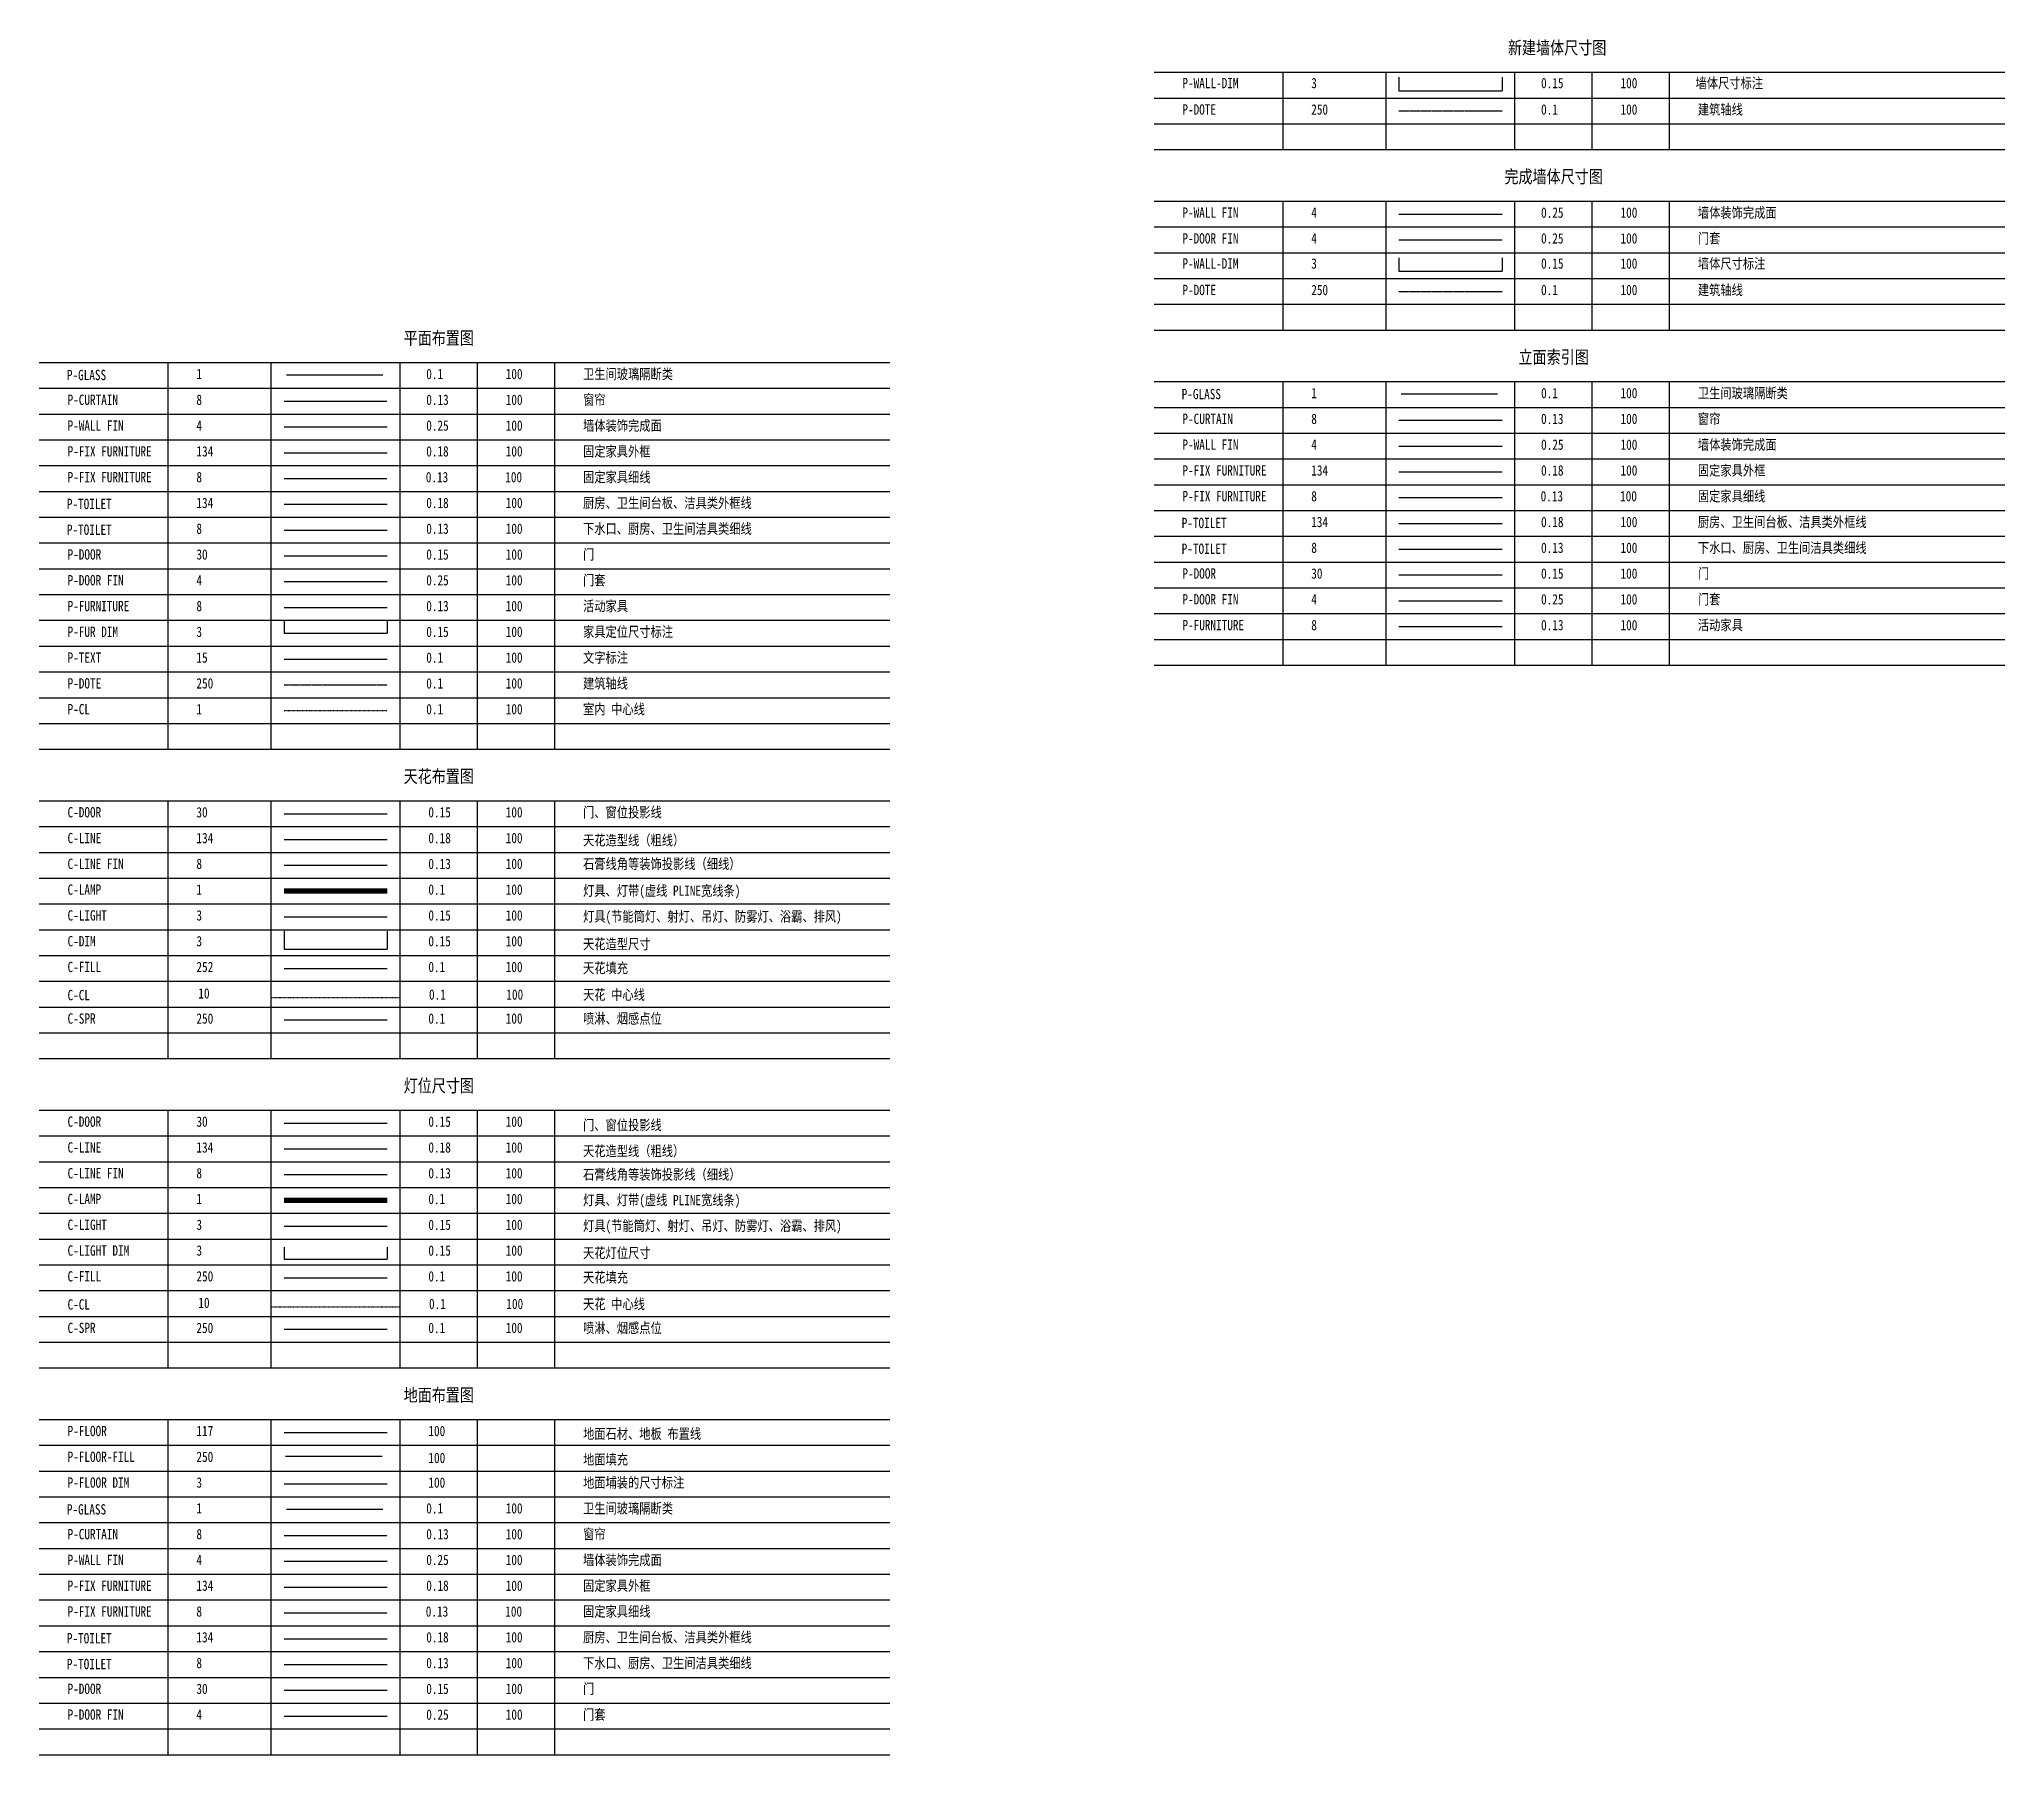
# Model space of a CAD drawing. Extents: x 3479 to 4537415, y 306 to 366510.
# Drawn here: x 4418633 to 4494886, y 299973 to 366510 of the extents above; entities that cross this region are included whole.
import ezdxf
from ezdxf.enums import TextEntityAlignment as Align

# ---------------------------------------------------------------- set-up
doc = ezdxf.new("R2010")
doc.units = 0
doc.header["$LTSCALE"] = 10
doc.header["$MEASUREMENT"] = 0
doc.header["$PDMODE"] = 35
for name, pattern in [('CENTERX2', [4, 2.5, -0.5, 0.5, -0.5]), ('DASH', [0.35, 0.25, -0.1]), ('DASHDOT2', [0.5, 0.25, -0.125, 0, -0.125])]:
    doc.linetypes.add(name, pattern=pattern)
doc.layers.get('Defpoints').update_dxf_attribs({"color": 49, "linetype": 'DASH'})
for name, color, linetype in [('C-CL', 10, 'DASHDOT2'), ('C-DIM', 3, 'Continuous'), ('C-DOOR', 30, 'Continuous'), ('C-FILL', 252, 'Continuous'), ('C-LAMP', 1, 'Continuous'), ('C-LIGHT', 3, 'Continuous'), ('C-LIGHT-DIM', 3, 'Continuous'), ('C-LINE', 134, 'Continuous'), ('C-LINE-FIN', 8, 'Continuous'), ('I-LINE FIN', 8, 'Continuous'), ('P-CL', 1, 'DASHDOT2'), ('P-CURTAIN', 8, 'DASH'), ('P-DOOR', 30, 'Continuous'), ('P-DOOR FIN', 4, 'Continuous'), ('P-DOTE', 250, 'DASHDOT2'), ('P-FIX FURNITURE', 134, 'Continuous'), ('P-FLOOR', 117, 'Continuous'), ('P-FLOOR DIM', 3, 'Continuous'), ('P-FLOOR-FILL', 250, 'Continuous'), ('P-FUR DIM', 3, 'Continuous'), ('P-FURNITURE', 8, 'Continuous'), ('P-GLASS', 1, 'Continuous'), ('P-TEXT', 15, 'Continuous'), ('P-TOILET', 134, 'Continuous'), ('P-WALL FIN', 4, 'Continuous'), ('P-WALL-DIM', 3, 'Continuous')]:
    doc.layers.add(name, color=color, linetype=linetype)
doc.layers.add('C-SPR', color=250, linetype='Continuous', plot=False)
doc.styles.add('-宋体', font='simkai.ttf', dxfattribs={"width": 0.8})
doc.dimstyles.new('DIM-001', dxfattribs={"dimtxt": 2.5, "dimasz": 0.8, "dimexe": 1.5, "dimexo": 2.5, "dimgap": 1, "dimtad": 1, "dimdec": 0, "dimzin": 12, "dimdsep": 46, "dimtxsty": '-宋体', "dimblk": 'ARCHTICK', "dimcen": 0, "dimdle": 1, "dimclrd": 256, "dimclre": 256, "dimclrt": 9, "dimadec": 0, "dimazin": 0, "dimtfac": 1, "dimtdec": 0, "dimtmove": 2, "dimatfit": 3, "dimldrblk": 'DOT', "dimfxl": 1, "dimtolj": 1, "dimtzin": 12, "dimarcsym": 0})

msp = doc.modelspace()

# ---------------------------------------------------------------- texts
at = {"layer": 'C-CL', "linetype": 'CENTERX2', "ltscale": 5, "style": '-宋体', "width": 0.8}
for s, p in [('10', (4424802.9, 329302.5)), ('0.1', (4433752.5, 329257.9)), ('100', (4436752.5, 329257.9)), ('10', (4424802.9, 317302.5)), ('0.1', (4433752.5, 317257.9)), ('100', (4436752.5, 317257.9))]:
    msp.add_text(s, height=400, dxfattribs=at).set_placement(p)
at = {"layer": 'C-DIM', "style": '-宋体', "width": 0.8}
for s, p in [('3', (4424728.2, 331328.4)), ('0.15', (4433728.2, 331328.4)), ('100', (4436728.2, 331328.4))]:
    msp.add_text(s, height=400, dxfattribs=at).set_placement(p)
at = {"layer": 'C-DOOR', "style": '-宋体', "width": 0.8}
for s, p in [('30', (4424728.2, 336328.4)), ('0.15', (4433728.2, 336328.4)), ('100', (4436728.2, 336328.4)), ('30', (4424728.2, 324328.4)), ('0.15', (4433728.2, 324328.4)), ('100', (4436728.2, 324328.4))]:
    msp.add_text(s, height=400, dxfattribs=at).set_placement(p)
at = {"layer": 'C-FILL', "ltscale": 2, "style": '-宋体', "width": 0.8}
for s, p in [('252', (4424728.2, 330328.4)), ('0.1', (4433728.2, 330328.4)), ('100', (4436728.2, 330328.4)), ('250', (4424728.2, 318328.4)), ('0.1', (4433728.2, 318328.4)), ('100', (4436728.2, 318328.4))]:
    msp.add_text(s, height=400, dxfattribs=at).set_placement(p)
at = {"layer": 'C-LAMP', "ltscale": 2, "style": '-宋体', "width": 0.8}
for s, p in [('1', (4424728.2, 333328.4)), ('0.1', (4433728.2, 333328.4)), ('100', (4436728.2, 333328.4)), ('1', (4424728.2, 321328.4)), ('0.1', (4433728.2, 321328.4)), ('100', (4436728.2, 321328.4))]:
    msp.add_text(s, height=400, dxfattribs=at).set_placement(p)
at = {"layer": 'C-LIGHT', "ltscale": 2, "style": '-宋体', "width": 0.8}
for s, p in [('3', (4424728.2, 332328.4)), ('0.15', (4433728.2, 332328.4)), ('100', (4436728.2, 332328.4)), ('3', (4424728.2, 320328.4)), ('0.15', (4433728.2, 320328.4)), ('100', (4436728.2, 320328.4))]:
    msp.add_text(s, height=400, dxfattribs=at).set_placement(p)
at = {"layer": 'C-LIGHT-DIM', "style": '-宋体', "width": 0.8}
for s, p in [('3', (4424728.2, 319328.4)), ('0.15', (4433728.2, 319328.4)), ('100', (4436728.2, 319328.4))]:
    msp.add_text(s, height=400, dxfattribs=at).set_placement(p)
at = {"layer": 'C-LINE', "style": '-宋体', "width": 0.8}
for s, p in [('134', (4424728.2, 335328.4)), ('0.18', (4433728.2, 335328.4)), ('100', (4436728.2, 335328.4)), ('134', (4424728.2, 323328.4)), ('0.18', (4433728.2, 323328.4)), ('100', (4436728.2, 323328.4))]:
    msp.add_text(s, height=400, dxfattribs=at).set_placement(p)
at = {"layer": 'C-SPR', "ltscale": 2, "style": '-宋体', "width": 0.8}
for s, p in [('250', (4424728.2, 328328.4)), ('0.1', (4433728.2, 328328.4)), ('100', (4436728.2, 328328.4)), ('250', (4424728.2, 316328.4)), ('0.1', (4433728.2, 316328.4)), ('100', (4436728.2, 316328.4))]:
    msp.add_text(s, height=400, dxfattribs=at).set_placement(p)
at = {"layer": 'I-LINE FIN', "style": '-宋体', "width": 0.8}
for s, p in [('8', (4424728.2, 334328.4)), ('0.13', (4433728.2, 334328.4)), ('100', (4436728.2, 334328.4)), ('8', (4424728.2, 322328.4)), ('0.13', (4433728.2, 322328.4)), ('100', (4436728.2, 322328.4))]:
    msp.add_text(s, height=400, dxfattribs=at).set_placement(p)
at = {"layer": 'P-CL', "style": '-宋体', "width": 0.8}
for s, p in [('1', (4424728.2, 340328.4)), ('0.1', (4433645, 340328.4)), ('100', (4436728.2, 340328.4))]:
    msp.add_text(s, height=400, dxfattribs=at).set_placement(p)
at = {"layer": 'P-CURTAIN', "style": '-宋体', "width": 0.8}
for s, p in [('8', (4424728.2, 352328.4)), ('0.13', (4433645, 352328.4)), ('100', (4436728.2, 352328.4)), ('8', (4467981.5, 351589)), ('0.13', (4476898.4, 351589)), ('100', (4479981.5, 351589)), ('8', (4424728.2, 308328.4)), ('0.13', (4433645, 308328.4)), ('100', (4436728.2, 308328.4))]:
    msp.add_text(s, height=400, dxfattribs=at).set_placement(p)
at = {"layer": 'P-DOOR', "style": '-宋体', "width": 0.8}
for s, p in [('30', (4424728.2, 346328.4)), ('0.15', (4433645, 346328.4)), ('100', (4436728.2, 346328.4)), ('30', (4467981.5, 345589)), ('0.15', (4476898.4, 345589)), ('100', (4479981.5, 345589)), ('30', (4424728.2, 302328.4)), ('0.15', (4433645, 302328.4)), ('100', (4436728.2, 302328.4))]:
    msp.add_text(s, height=400, dxfattribs=at).set_placement(p)
at = {"layer": 'P-DOOR FIN', "ltscale": 2, "style": '-宋体', "width": 0.8}
for s, p in [('4', (4467981.5, 358589)), ('0.25', (4476898.4, 358589)), ('100', (4479981.5, 358589)), ('4', (4424728.2, 345328.4)), ('0.25', (4433645, 345328.4)), ('100', (4436728.2, 345328.4)), ('4', (4467981.5, 344589)), ('0.25', (4476898.4, 344589)), ('100', (4479981.5, 344589)), ('4', (4424728.2, 301328.4)), ('0.25', (4433645, 301328.4)), ('100', (4436728.2, 301328.4))]:
    msp.add_text(s, height=400, dxfattribs=at).set_placement(p)
at = {"layer": 'P-DOTE', "ltscale": 2, "style": '-宋体', "width": 0.8}
for s, p in [('250', (4467981.5, 363589)), ('0.1', (4476898.4, 363589)), ('100', (4479981.5, 363589)), ('250', (4467981.5, 356589)), ('0.1', (4476898.4, 356589)), ('100', (4479981.5, 356589)), ('250', (4424728.2, 341328.4)), ('0.1', (4433645, 341328.4)), ('100', (4436728.2, 341328.4))]:
    msp.add_text(s, height=400, dxfattribs=at).set_placement(p)
at = {"layer": 'P-FIX FURNITURE', "style": '-宋体', "width": 0.8}
for s, p in [('134', (4424728.2, 350328.4)), ('0.18', (4433645, 350328.4)), ('100', (4436728.2, 350328.4)), ('134', (4467981.5, 349589)), ('0.18', (4476898.4, 349589)), ('100', (4479981.5, 349589)), ('134', (4424728.2, 306328.4)), ('0.18', (4433645, 306328.4)), ('100', (4436728.2, 306328.4))]:
    msp.add_text(s, height=400, dxfattribs=at).set_placement(p)
at = {"layer": 'P-FIX FURNITURE', "color": 8, "style": '-宋体', "width": 0.8}
for s, p in [('8', (4424728.2, 349328.4)), ('0.13', (4433627.5, 349328.4)), ('100', (4436710.7, 349328.4)), ('8', (4467981.5, 348589)), ('0.13', (4476880.8, 348589)), ('100', (4479964, 348589)), ('8', (4424728.2, 305328.4)), ('0.13', (4433627.5, 305328.4)), ('100', (4436710.7, 305328.4))]:
    msp.add_text(s, height=400, dxfattribs=at).set_placement(p)
at = {"layer": 'P-FLOOR', "ltscale": 2, "style": '-宋体', "width": 0.8}
for s, p in [('117', (4424728.2, 312328.4)), ('100', (4433728.2, 312328.4))]:
    msp.add_text(s, height=400, dxfattribs=at).set_placement(p)
at = {"layer": 'P-FLOOR DIM', "style": '-宋体', "width": 0.8}
for s, p in [('3', (4424728.2, 310328.4)), ('100', (4433728.2, 310328.4))]:
    msp.add_text(s, height=400, dxfattribs=at).set_placement(p)
at = {"layer": 'P-FLOOR-FILL', "ltscale": 2, "style": '-宋体', "width": 0.8}
for s, p in [('250', (4424728.2, 311328.4)), ('100', (4433728.2, 311283.8))]:
    msp.add_text(s, height=400, dxfattribs=at).set_placement(p)
at = {"layer": 'P-FUR DIM', "style": '-宋体', "width": 0.8}
for s, p in [('3', (4424728.2, 343328.4)), ('0.15', (4433645, 343328.4)), ('100', (4436728.2, 343328.4))]:
    msp.add_text(s, height=400, dxfattribs=at).set_placement(p)
at = {"layer": 'P-FURNITURE', "style": '-宋体', "width": 0.8}
for s, p in [('8', (4424728.2, 344328.4)), ('0.13', (4433645, 344328.4)), ('100', (4436728.2, 344328.4)), ('8', (4467981.5, 343589)), ('0.13', (4476898.4, 343589)), ('100', (4479981.5, 343589))]:
    msp.add_text(s, height=400, dxfattribs=at).set_placement(p)
at = {"layer": 'P-GLASS', "style": '-宋体', "width": 0.8}
for s, p in [('1', (4424728.2, 353328.4)), ('0.1', (4433645, 353328.4)), ('100', (4436728.2, 353328.4)), ('1', (4467981.5, 352589)), ('0.1', (4476898.4, 352589)), ('100', (4479981.5, 352589)), ('1', (4424728.2, 309328.4)), ('0.1', (4433645, 309328.4)), ('100', (4436728.2, 309328.4))]:
    msp.add_text(s, height=400, dxfattribs=at).set_placement(p)
at = {"layer": 'P-TEXT', "style": '-宋体', "width": 0.8}
for s, p in [(' 新建墙体尺寸图', (4477385.9, 365934.2)), ('完成墙体尺寸图', (4477385.9, 360934.2)), ('平面布置图', (4434132.6, 354673.6)), ('立面索引图', (4477385.9, 353934.2)), ('天花布置图', (4434132.6, 337673.6)), ('灯位尺寸图', (4434132.6, 325673.6)), ('地面布置图', (4434132.6, 313673.6))]:
    msp.add_text(s, height=500, dxfattribs=at).set_placement(p, align=Align.CENTER)
for s, p in [('P-WALL-DIM', (4462981.5, 364613.7)), ('墙体尺寸标注', (4482892.2, 364613.7)), ('P-DOTE', (4462981.5, 363589)), ('建筑轴线', (4482981.5, 363589)), ('P-WALL FIN', (4462981.5, 359589)), ('墙体装饰完成面', (4482981.5, 359589)), ('P-DOOR FIN', (4462981.5, 358589)), ('门套', (4482981.5, 358589)), ('P-WALL-DIM', (4462981.5, 357613.7)), ('墙体尺寸标注', (4482981.5, 357613.7)), ('P-DOTE', (4462981.5, 356589)), ('建筑轴线', (4482981.5, 356589)), ('P-GLASS', (4419701.2, 353288.9)), ('卫生间玻璃隔断类', (4439728.2, 353328.4)), ('P-CURTAIN', (4419728.2, 352328.4)), ('窗帘', (4439728.2, 352328.4)), ('P-GLASS', (4462954.5, 352549.5)), ('卫生间玻璃隔断类', (4482981.5, 352589)), ('P-WALL FIN', (4419728.2, 351328.4)), ('墙体装饰完成面', (4439728.2, 351328.4)), ('P-CURTAIN', (4462981.5, 351589)), ('窗帘', (4482981.5, 351589)), ('固定家具外框', (4439728.2, 350328.4)), ('P-WALL FIN', (4462981.5, 350589)), ('墙体装饰完成面', (4482981.5, 350589)), ('P-FIX FURNITURE', (4419728.2, 350328.4)), ('固定家具外框', (4482981.5, 349589)), ('P-FIX FURNITURE', (4419728.2, 349328.4)), ('固定家具细线', (4439728.2, 349328.4)), ('P-FIX FURNITURE', (4462981.5, 349589)), ('P-TOILET', (4419701.2, 348288.9)), ('厨房、卫生间台板、洁具类外框线', (4439728.2, 348328.4)), ('P-FIX FURNITURE', (4462981.5, 348589)), ('固定家具细线', (4482981.5, 348589)), ('下水口、厨房、卫生间洁具类细线', (4439728.2, 347328.4)), ('P-TOILET', (4462954.5, 347549.5)), ('厨房、卫生间台板、洁具类外框线', (4482981.5, 347589)), ('P-TOILET', (4419701.2, 347288.9)), ('P-TOILET', (4462954.5, 346549.5)), ('下水口、厨房、卫生间洁具类细线', (4482981.5, 346589)), ('P-DOOR', (4419728.2, 346328.4)), ('门', (4439728.2, 346328.4)), ('P-DOOR FIN', (4419728.2, 345328.4)), ('门套', (4439728.2, 345328.4)), ('P-DOOR', (4462981.5, 345589)), ('门', (4482981.5, 345589)), ('P-FURNITURE', (4419728.2, 344328.4)), ('活动家具', (4439728.2, 344328.4)), ('P-DOOR FIN', (4462981.5, 344589)), ('门套', (4482981.5, 344589)), ('P-FURNITURE', (4462981.5, 343589)), ('活动家具', (4482981.5, 343589)), ('P-FUR DIM', (4419728.2, 343328.4)), ('家具定位尺寸标注', (4439728.2, 343328.4)), ('P-TEXT', (4419728.2, 342328.4)), ('15', (4424728.2, 342328.4)), ('0.1', (4433645, 342328.4)), ('100', (4436728.2, 342328.4)), ('文字标注', (4439728.2, 342328.4)), ('P-DOTE', (4419728.2, 341328.4)), ('建筑轴线', (4439728.2, 341328.4)), ('P-CL', (4419728.2, 340328.4)), ('室内 中心线', (4439728.2, 340328.4)), ('C-DOOR', (4419728.2, 336328.4)), ('门、窗位投影线', (4439728.2, 336328.4)), ('C-LINE', (4419728.2, 335328.4)), ('天花造型线（粗线）', (4439728.2, 335244.5)), ('石膏线角等装饰投影线（细线）', (4439728.2, 334328.4)), ('C-LINE FIN', (4419728.2, 334328.4)), ('C-LAMP', (4419728.2, 333328.4)), ('灯具、灯带(虚线 PLINE宽线条)', (4439728.2, 333287.2)), ('C-LIGHT', (4419728.2, 332328.4)), ('灯具(节能筒灯、射灯、吊灯、防雾灯、浴霸、排风)', (4439728.2, 332287.2)), ('C-DIM', (4419728.2, 331328.4)), ('天花造型尺寸', (4439728.2, 331217.1)), ('C-FILL', (4419728.2, 330328.4)), ('天花填充', (4439728.2, 330287.2)), ('C-CL', (4419728.2, 329237.2)), ('天花 中心线', (4439728.2, 329253.9)), ('C-SPR', (4419728.2, 328328.4)), ('喷淋、烟感点位', (4439728.2, 328328.4)), ('C-DOOR', (4419728.2, 324328.4)), ('门、窗位投影线', (4439728.2, 324197.4)), ('C-LINE', (4419728.2, 323328.4)), ('天花造型线（粗线）', (4439728.2, 323192)), ('C-LINE FIN', (4419728.2, 322328.4)), ('石膏线角等装饰投影线（细线）', (4439728.2, 322279.1)), ('C-LAMP', (4419728.2, 321328.4)), ('灯具、灯带(虚线 PLINE宽线条)', (4439728.2, 321287.2)), ('C-LIGHT', (4419728.2, 320328.4)), ('灯具(节能筒灯、射灯、吊灯、防雾灯、浴霸、排风)', (4439728.2, 320287.2)), ('C-LIGHT DIM', (4419728.2, 319328.4)), ('天花灯位尺寸', (4439728.2, 319237.5)), ('天花填充', (4439728.2, 318287.2)), ('C-FILL', (4419728.2, 318328.4)), ('C-CL', (4419728.2, 317237.2)), ('天花 中心线', (4439728.2, 317253.9)), ('C-SPR', (4419728.2, 316328.4)), ('喷淋、烟感点位', (4439728.2, 316328.4)), ('P-FLOOR', (4419728.2, 312328.4)), ('地面石材、地板 布置线', (4439728.2, 312222.7)), ('P-FLOOR-FILL', (4419728.2, 311328.4)), ('地面填充', (4439728.2, 311224.9)), ('P-FLOOR DIM', (4419728.2, 310328.4)), ('地面埔装的尺寸标注', (4439728.2, 310328.4)), ('P-GLASS', (4419701.2, 309288.9)), ('卫生间玻璃隔断类', (4439728.2, 309328.4)), ('P-CURTAIN', (4419728.2, 308328.4)), ('窗帘', (4439728.2, 308328.4)), ('P-WALL FIN', (4419728.2, 307328.4)), ('墙体装饰完成面', (4439728.2, 307328.4)), ('P-FIX FURNITURE', (4419728.2, 306328.4)), ('固定家具外框', (4439728.2, 306328.4)), ('固定家具细线', (4439728.2, 305328.4)), ('P-FIX FURNITURE', (4419728.2, 305328.4)), ('P-TOILET', (4419701.2, 304288.9)), ('厨房、卫生间台板、洁具类外框线', (4439728.2, 304328.4)), ('P-TOILET', (4419701.2, 303288.9)), ('下水口、厨房、卫生间洁具类细线', (4439728.2, 303328.4)), ('P-DOOR', (4419728.2, 302328.4)), ('门', (4439728.2, 302328.4)), ('P-DOOR FIN', (4419728.2, 301328.4)), ('门套', (4439728.2, 301328.4))]:
    msp.add_text(s, height=400, dxfattribs=at).set_placement(p)
at = {"layer": 'P-TOILET', "ltscale": 2, "style": '-宋体', "width": 0.8}
for s, p in [('134', (4424728.2, 348328.4)), ('0.18', (4433645, 348328.4)), ('100', (4436728.2, 348328.4)), ('134', (4467981.5, 347589)), ('0.18', (4476898.4, 347589)), ('100', (4479981.5, 347589)), ('134', (4424728.2, 304328.4)), ('0.18', (4433645, 304328.4)), ('100', (4436728.2, 304328.4))]:
    msp.add_text(s, height=400, dxfattribs=at).set_placement(p)
at = {"layer": 'P-TOILET', "color": 8, "ltscale": 80, "style": '-宋体', "width": 0.8}
for s, p in [('8', (4424728.2, 347328.4)), ('0.13', (4433645, 347328.4)), ('100', (4436728.2, 347328.4)), ('8', (4467981.5, 346589)), ('0.13', (4476898.4, 346589)), ('100', (4479981.5, 346589)), ('8', (4424728.2, 303328.4)), ('0.13', (4433645, 303328.4)), ('100', (4436728.2, 303328.4))]:
    msp.add_text(s, height=400, dxfattribs=at).set_placement(p)
at = {"layer": 'P-WALL FIN', "ltscale": 2, "style": '-宋体', "width": 0.8}
for s, p in [('4', (4467981.5, 359589)), ('0.25', (4476898.4, 359589)), ('100', (4479981.5, 359589)), ('4', (4424728.2, 351328.4)), ('0.25', (4433645, 351328.4)), ('100', (4436728.2, 351328.4)), ('4', (4467981.5, 350589)), ('0.25', (4476898.4, 350589)), ('100', (4479981.5, 350589)), ('4', (4424728.2, 307328.4)), ('0.25', (4433645, 307328.4)), ('100', (4436728.2, 307328.4))]:
    msp.add_text(s, height=400, dxfattribs=at).set_placement(p)
at = {"layer": 'P-WALL-DIM', "style": '-宋体', "width": 0.8}
for s, p in [('3', (4467981.5, 364613.7)), ('0.15', (4476898.4, 364613.7)), ('100', (4479981.5, 364613.7)), ('3', (4467981.5, 357613.7)), ('0.15', (4476898.4, 357613.7)), ('100', (4479981.5, 357613.7))]:
    msp.add_text(s, height=400, dxfattribs=at).set_placement(p)

# ---------------------------------------------------------------- blocks, each defined once
blk = doc.blocks.new('_ArchTick')
at = {"color": 0, "linetype": 'ByBlock', "const_width": 0.4}
blk.add_lwpolyline([(-0.5, -0.5), (0.5, 0.5)], dxfattribs=at)
blk = doc.blocks.new('*D301')
at = {"layer": 'Defpoints', "color": 0, "transparency": 16777216}
for p in [(4428133, 343998), (4432133, 343998), (4432133, 343473)]:
    blk.add_point(p, dxfattribs=at)
at = {"layer": 'P-FUR DIM', "lineweight": -2, "transparency": 16777216}
for p, q in [((4428133, 343995), (4428133, 343471)), ((4432133, 343995), (4432133, 343471)), ((4428132, 343473), (4432134, 343473))]:
    blk.add_line(p, q, dxfattribs=at)
at = {"layer": 'P-FUR DIM', "lineweight": -2, "transparency": 16777216, "xscale": 0.8, "yscale": 0.8, "zscale": 0.8, "rotation": 180}
blk.add_blockref('_ArchTick', (4428133, 343473), dxfattribs=at)
at = {"layer": 'P-FUR DIM', "lineweight": -2, "transparency": 16777216, "xscale": 0.8, "yscale": 0.8, "zscale": 0.8}
blk.add_blockref('_ArchTick', (4432133, 343473), dxfattribs=at)
at = {"layer": 'P-FUR DIM', "color": 9, "transparency": 16777216, "insert": (4430133, 343475), "char_height": 2.5, "attachment_point": 5, "style": '-宋体'}
blk.add_mtext('\\A1;4000', dxfattribs=at)
blk = doc.blocks.new('_Dot')
at = {"color": 0, "linetype": 'ByBlock', "lineweight": -2}
blk.add_line((-0.5, 0), (-1, 0), dxfattribs=at)
at = {"color": 0, "linetype": 'ByBlock', "const_width": 0.5}
blk.add_lwpolyline([(-0.25, 0, 1), (0.25, 0, 1)], format="xyb", close=True, dxfattribs=at)
blk = doc.blocks.new('*D302')
at = {"layer": 'C-DIM', "lineweight": -2, "transparency": 16777216}
for p, q in [((4428133, 331914), (4428133, 331215)), ((4432133, 331914), (4432133, 331215)), ((4428132, 331217), (4432134, 331217))]:
    blk.add_line(p, q, dxfattribs=at)
at = {"layer": 'Defpoints', "color": 0, "transparency": 16777216}
for p in [(4428133, 331917), (4432133, 331917), (4432133, 331217)]:
    blk.add_point(p, dxfattribs=at)
at = {"layer": 'C-DIM', "lineweight": -2, "transparency": 16777216, "xscale": 0.8, "yscale": 0.8, "zscale": 0.8, "rotation": 180}
blk.add_blockref('_ArchTick', (4428133, 331217), dxfattribs=at)
at = {"layer": 'C-DIM', "lineweight": -2, "transparency": 16777216, "xscale": 0.8, "yscale": 0.8, "zscale": 0.8}
blk.add_blockref('_ArchTick', (4432133, 331217), dxfattribs=at)
at = {"layer": 'C-DIM', "color": 9, "transparency": 16777216, "insert": (4430133, 331219), "char_height": 2.5, "attachment_point": 5, "style": '-宋体'}
blk.add_mtext('\\A1;4000', dxfattribs=at)
blk = doc.blocks.new('*D303')
at = {"layer": 'C-LIGHT-DIM', "lineweight": -2, "transparency": 16777216}
for p, q in [((4428133, 319661), (4428133, 319196)), ((4432133, 319661), (4432133, 319196)), ((4428132, 319198), (4432134, 319198))]:
    blk.add_line(p, q, dxfattribs=at)
at = {"layer": 'Defpoints', "color": 0, "transparency": 16777216}
for p in [(4428133, 319663), (4432133, 319663), (4432133, 319198)]:
    blk.add_point(p, dxfattribs=at)
at = {"layer": 'C-LIGHT-DIM', "lineweight": -2, "transparency": 16777216, "xscale": 0.8, "yscale": 0.8, "zscale": 0.8, "rotation": 180}
blk.add_blockref('_ArchTick', (4428133, 319198), dxfattribs=at)
at = {"layer": 'C-LIGHT-DIM', "lineweight": -2, "transparency": 16777216, "xscale": 0.8, "yscale": 0.8, "zscale": 0.8}
blk.add_blockref('_ArchTick', (4432133, 319198), dxfattribs=at)
at = {"layer": 'C-LIGHT-DIM', "color": 9, "transparency": 16777216, "insert": (4430133, 319200), "char_height": 2.5, "attachment_point": 5, "style": '-宋体'}
blk.add_mtext('\\A1;4000', dxfattribs=at)
blk = doc.blocks.new('*D304')
at = {"layer": 'Defpoints', "color": 0, "ltscale": 2, "transparency": 16777216}
for p in [(4471386, 365042), (4475386, 365042), (4475386, 364518)]:
    blk.add_point(p, dxfattribs=at)
at = {"layer": 'P-WALL-DIM', "lineweight": -2, "ltscale": 2, "transparency": 16777216}
for p, q in [((4471385, 364518), (4475387, 364518)), ((4471386, 365040), (4471386, 364516)), ((4475386, 365040), (4475386, 364516))]:
    blk.add_line(p, q, dxfattribs=at)
at = {"layer": 'P-WALL-DIM', "lineweight": -2, "ltscale": 2, "transparency": 16777216, "xscale": 0.8, "yscale": 0.8, "zscale": 0.8, "rotation": 180}
blk.add_blockref('_ArchTick', (4471386, 364518), dxfattribs=at)
at = {"layer": 'P-WALL-DIM', "lineweight": -2, "ltscale": 2, "transparency": 16777216, "xscale": 0.8, "yscale": 0.8, "zscale": 0.8}
blk.add_blockref('_ArchTick', (4475386, 364518), dxfattribs=at)
at = {"layer": 'P-WALL-DIM', "color": 9, "ltscale": 2, "transparency": 16777216, "insert": (4473386, 364520), "char_height": 2.5, "attachment_point": 5, "style": '-宋体'}
blk.add_mtext('\\A1;4000', dxfattribs=at)
blk = doc.blocks.new('*D305')
at = {"layer": 'Defpoints', "color": 0, "ltscale": 2, "transparency": 16777216}
for p in [(4471386, 358042), (4475386, 358042), (4475386, 357518)]:
    blk.add_point(p, dxfattribs=at)
at = {"layer": 'P-WALL-DIM', "lineweight": -2, "ltscale": 2, "transparency": 16777216}
for p, q in [((4471386, 358040), (4471386, 357516)), ((4475386, 358040), (4475386, 357516)), ((4471385, 357518), (4475387, 357518))]:
    blk.add_line(p, q, dxfattribs=at)
at = {"layer": 'P-WALL-DIM', "lineweight": -2, "ltscale": 2, "transparency": 16777216, "xscale": 0.8, "yscale": 0.8, "zscale": 0.8, "rotation": 180}
blk.add_blockref('_ArchTick', (4471386, 357518), dxfattribs=at)
at = {"layer": 'P-WALL-DIM', "lineweight": -2, "ltscale": 2, "transparency": 16777216, "xscale": 0.8, "yscale": 0.8, "zscale": 0.8}
blk.add_blockref('_ArchTick', (4475386, 357518), dxfattribs=at)
at = {"layer": 'P-WALL-DIM', "color": 9, "ltscale": 2, "transparency": 16777216, "insert": (4473386, 357520), "char_height": 2.5, "attachment_point": 5, "style": '-宋体'}
blk.add_mtext('\\A1;4000', dxfattribs=at)

# ---------------------------------------------------------------- dimensions: what is measured, and where the dimension line sits
at = {"layer": 'C-DIM'}
dim = msp.add_linear_dim(base=(4432132.6, 331216.6), p1=(4428132.6, 331916.6), p2=(4432132.6, 331916.6), dimstyle='DIM-001', dxfattribs=at)
dim.commit()
dim.dimension.update_dxf_attribs({"geometry": '*D302', "text_midpoint": (4430132.6, 331218.9)})
at = {"layer": 'C-LIGHT-DIM', "color": 3}
dim = msp.add_aligned_dim(p1=(4428132.6, 319663.3), p2=(4432132.6, 319663.3), distance=-465.4, dimstyle='DIM-001', override={"dimfxl": 1.5}, dxfattribs=at)
dim.commit()
dim.dimension.update_dxf_attribs({"geometry": '*D303', "text_midpoint": (4430132.6, 319200.2)})
at = {"layer": 'P-FUR DIM'}
dim = msp.add_linear_dim(base=(4432132.6, 343473), p1=(4428132.6, 343997.7), p2=(4432132.6, 343997.7), dimstyle='DIM-001', dxfattribs=at)
dim.commit()
dim.dimension.update_dxf_attribs({"geometry": '*D301', "text_midpoint": (4430132.6, 343475.2)})
at = {"layer": 'P-WALL-DIM', "ltscale": 2}
for base, p1, p2, picture, middle in [((4475385.9, 364517.7), (4471385.9, 365042.4), (4475385.9, 365042.4), '*D304', (4473385.9, 364520)), ((4475385.9, 357517.7), (4471385.9, 358042.4), (4475385.9, 358042.4), '*D305', (4473385.9, 357520))]:
    dim = msp.add_linear_dim(base=base, p1=p1, p2=p2, dimstyle='DIM-001', dxfattribs=at)
    dim.commit()
    dim.dimension.update_dxf_attribs({"geometry": picture, "text_midpoint": middle})

# ---------------------------------------------------------------- linework, layer by layer
at = {"color": 8, "ltscale": 2}
for p, q in [((4461885.9, 365233.6), (4494885.9, 365233.6)), ((4466885.9, 362233.6), (4466885.9, 365233.6)), ((4470885.9, 362233.6), (4470885.9, 365233.6)), ((4475885.9, 362233.6), (4475885.9, 365233.6)), ((4478885.9, 362233.6), (4478885.9, 365233.6)), ((4481885.9, 362233.6), (4481885.9, 365233.6)), ((4461885.9, 364233.6), (4494885.9, 364233.6)), ((4461885.9, 363233.6), (4494885.9, 363233.6)), ((4461885.9, 362233.6), (4494885.9, 362233.6)), ((4461885.9, 360233.6), (4494885.9, 360233.6)), ((4466885.9, 355233.6), (4466885.9, 360233.6)), ((4470885.9, 355233.6), (4470885.9, 360233.6)), ((4475885.9, 355233.6), (4475885.9, 360233.6)), ((4478885.9, 355233.6), (4478885.9, 360233.6)), ((4481885.9, 355233.6), (4481885.9, 360233.6)), ((4461885.9, 359233.6), (4494885.9, 359233.6)), ((4461885.9, 358233.6), (4494885.9, 358233.6)), ((4461885.9, 357233.6), (4494885.9, 357233.6)), ((4461885.9, 356233.6), (4494885.9, 356233.6)), ((4461885.9, 355233.6), (4494885.9, 355233.6)), ((4418632.6, 353973), (4451632.6, 353973)), ((4423632.6, 338973), (4423632.6, 353973)), ((4427632.6, 338973), (4427632.6, 353973)), ((4432632.6, 338973), (4432632.6, 353973)), ((4435632.6, 338973), (4435632.6, 353973)), ((4438632.6, 338973), (4438632.6, 353973)), ((4461885.9, 353233.6), (4494885.9, 353233.6)), ((4466885.9, 342233.6), (4466885.9, 353233.6)), ((4470885.9, 342233.6), (4470885.9, 353233.6)), ((4475885.9, 342233.6), (4475885.9, 353233.6)), ((4478885.9, 342233.6), (4478885.9, 353233.6)), ((4481885.9, 342233.6), (4481885.9, 353233.6)), ((4418632.6, 352973), (4451632.6, 352973)), ((4418632.6, 351973), (4451632.6, 351973)), ((4418632.6, 351973), (4451632.6, 351973)), ((4461885.9, 352233.6), (4494885.9, 352233.6)), ((4418632.6, 350973), (4451632.6, 350973)), ((4461885.9, 351233.6), (4494885.9, 351233.6)), ((4461885.9, 350233.6), (4494885.9, 350233.6)), ((4418632.6, 349973), (4451632.6, 349973)), ((4418632.6, 348973), (4451632.6, 348973)), ((4461885.9, 349233.6), (4494885.9, 349233.6)), ((4418632.6, 347973), (4451632.6, 347973)), ((4461885.9, 348233.6), (4494885.9, 348233.6)), ((4418632.6, 346973), (4451632.6, 346973)), ((4461885.9, 347233.6), (4494885.9, 347233.6)), ((4461885.9, 346233.6), (4494885.9, 346233.6)), ((4418632.6, 345973), (4451632.6, 345973)), ((4418632.6, 344973), (4451632.6, 344973)), ((4418632.6, 344973), (4451632.6, 344973)), ((4418632.6, 344973), (4451632.6, 344973)), ((4461885.9, 345233.6), (4494885.9, 345233.6)), ((4418632.6, 343973), (4451632.6, 343973)), ((4461885.9, 344233.6), (4494885.9, 344233.6)), ((4461885.9, 343233.6), (4494885.9, 343233.6)), ((4418632.6, 342973), (4451632.6, 342973)), ((4418632.6, 341973), (4451632.6, 341973)), ((4461885.9, 342233.6), (4494885.9, 342233.6)), ((4418632.6, 340973), (4451632.6, 340973)), ((4418632.6, 340973), (4451632.6, 340973)), ((4418632.6, 340973), (4451632.6, 340973)), ((4418632.6, 339973), (4451632.6, 339973)), ((4418632.6, 338973), (4451632.6, 338973)), ((4418632.6, 336973), (4451632.6, 336973)), ((4423632.6, 326973), (4423632.6, 336973)), ((4427632.6, 326973), (4427632.6, 336973)), ((4432632.6, 326973), (4432632.6, 336973)), ((4435632.6, 326973), (4435632.6, 336973)), ((4438632.6, 326973), (4438632.6, 336973)), ((4418632.6, 335973), (4451632.6, 335973)), ((4418632.6, 334973), (4451632.6, 334973)), ((4418632.6, 333973), (4451632.6, 333973)), ((4418632.6, 333973), (4451632.6, 333973)), ((4418632.6, 332973), (4451632.6, 332973)), ((4418632.6, 331973), (4451632.6, 331973)), ((4418632.6, 330973), (4451632.6, 330973)), ((4418632.6, 329973), (4451632.6, 329973)), ((4418632.6, 328973), (4451632.6, 328973)), ((4418632.6, 327973), (4451632.6, 327973)), ((4418632.6, 326973), (4451632.6, 326973)), ((4418632.6, 324973), (4451632.6, 324973)), ((4423632.6, 314973), (4423632.6, 324973)), ((4427632.6, 314973), (4427632.6, 324973)), ((4432632.6, 314973), (4432632.6, 324973)), ((4435632.6, 314973), (4435632.6, 324973)), ((4438632.6, 314973), (4438632.6, 324973)), ((4418632.6, 323973), (4451632.6, 323973)), ((4418632.6, 322973), (4451632.6, 322973)), ((4418632.6, 321973), (4451632.6, 321973)), ((4418632.6, 320973), (4451632.6, 320973)), ((4418632.6, 319973), (4451632.6, 319973)), ((4418632.6, 318973), (4451632.6, 318973)), ((4418632.6, 317973), (4451632.6, 317973)), ((4418632.6, 316973), (4451632.6, 316973)), ((4418632.6, 315973), (4451632.6, 315973)), ((4418632.6, 314973), (4451632.6, 314973)), ((4418632.6, 312973), (4451632.6, 312973)), ((4423632.6, 299973), (4423632.6, 312973)), ((4427632.6, 299973), (4427632.6, 312973)), ((4432632.6, 299973), (4432632.6, 312973)), ((4435632.6, 299973), (4435632.6, 312973)), ((4438632.6, 299973), (4438632.6, 312973)), ((4418632.6, 311973), (4451632.6, 311973)), ((4418632.6, 311973), (4451632.6, 311973)), ((4418632.6, 310973), (4451632.6, 310973)), ((4418632.6, 309973), (4451632.6, 309973)), ((4418632.6, 308973), (4451632.6, 308973)), ((4418632.6, 307973), (4451632.6, 307973)), ((4418632.6, 306973), (4451632.6, 306973)), ((4418632.6, 305973), (4451632.6, 305973)), ((4418632.6, 304973), (4451632.6, 304973)), ((4418632.6, 304973), (4451632.6, 304973)), ((4418632.6, 304973), (4451632.6, 304973)), ((4418632.6, 303973), (4451632.6, 303973)), ((4418632.6, 302973), (4451632.6, 302973)), ((4418632.6, 301973), (4451632.6, 301973)), ((4418632.6, 300973), (4451632.6, 300973)), ((4418632.6, 300973), (4451632.6, 300973)), ((4418632.6, 300973), (4451632.6, 300973)), ((4418632.6, 299973), (4451632.6, 299973))]:
    msp.add_line(p, q, dxfattribs=at)
at = {"layer": 'C-CL', "linetype": 'DASHDOT2', "ltscale": 10}
for p, q in [((4427632.6, 329346.1), (4432632.6, 329346.1)), ((4427632.6, 317346.1), (4432632.6, 317346.1))]:
    msp.add_line(p, q, dxfattribs=at)
at = {"layer": 'C-DOOR'}
for p, q in [((4428132.6, 336473), (4432132.6, 336473)), ((4428132.6, 324473), (4432132.6, 324473))]:
    msp.add_line(p, q, dxfattribs=at)
at = {"layer": 'C-FILL', "ltscale": 2}
for p, q in [((4428132.6, 330473), (4432132.6, 330473)), ((4428132.6, 318473), (4432132.6, 318473))]:
    msp.add_line(p, q, dxfattribs=at)
at = {"layer": 'C-LAMP', "linetype": 'DASH', "ltscale": 10, "const_width": 200}
for points in [[(4428132.6, 333473), (4432132.6, 333473)], [(4428132.6, 321473), (4432132.6, 321473)]]:
    msp.add_lwpolyline(points, dxfattribs=at)
at = {"layer": 'C-LIGHT', "ltscale": 2}
for p, q in [((4428132.6, 332473), (4432132.6, 332473)), ((4428132.6, 320473), (4432132.6, 320473))]:
    msp.add_line(p, q, dxfattribs=at)
at = {"layer": 'C-LINE'}
for p, q in [((4428132.6, 335473), (4432132.6, 335473)), ((4428132.6, 323473), (4432132.6, 323473))]:
    msp.add_line(p, q, dxfattribs=at)
at = {"layer": 'C-LINE-FIN'}
for p, q in [((4428132.6, 334473), (4432132.6, 334473)), ((4428132.6, 322473), (4432132.6, 322473))]:
    msp.add_line(p, q, dxfattribs=at)
at = {"layer": 'C-SPR', "ltscale": 2}
for p, q in [((4428132.6, 328473), (4432132.6, 328473)), ((4428132.6, 316473), (4432132.6, 316473))]:
    msp.add_line(p, q, dxfattribs=at)
at = {"layer": 'P-CL', "linetype": 'DASHDOT2', "ltscale": 10}
msp.add_line((4428132.6, 340473), (4432132.6, 340473), dxfattribs=at)
at = {"layer": 'P-CURTAIN', "ltscale": 10}
for p, q in [((4428132.6, 352473), (4432132.6, 352473)), ((4471385.9, 351733.6), (4475385.9, 351733.6)), ((4428132.6, 308473), (4432132.6, 308473))]:
    msp.add_line(p, q, dxfattribs=at)
at = {"layer": 'P-DOOR'}
for p, q in [((4428132.6, 346473), (4432132.6, 346473)), ((4471385.9, 345733.6), (4475385.9, 345733.6)), ((4428132.6, 302473), (4432132.6, 302473))]:
    msp.add_line(p, q, dxfattribs=at)
at = {"layer": 'P-DOOR FIN', "ltscale": 2}
for p, q in [((4471385.9, 358733.6), (4475385.9, 358733.6)), ((4428132.6, 345473), (4432132.6, 345473)), ((4471385.9, 344733.6), (4475385.9, 344733.6)), ((4428132.6, 301473), (4432132.6, 301473))]:
    msp.add_line(p, q, dxfattribs=at)
at = {"layer": 'P-DOTE', "linetype": 'DASHDOT2', "ltscale": 5}
for p, q in [((4471385.9, 363733.6), (4475385.9, 363733.6)), ((4471385.9, 356733.6), (4475385.9, 356733.6)), ((4428132.6, 341473), (4432132.6, 341473))]:
    msp.add_line(p, q, dxfattribs=at)
at = {"layer": 'P-FIX FURNITURE', "ltscale": 10}
for p, q in [((4428132.6, 350473), (4432132.6, 350473)), ((4471385.9, 349733.6), (4475385.9, 349733.6)), ((4428132.6, 306473), (4432132.6, 306473))]:
    msp.add_line(p, q, dxfattribs=at)
at = {"layer": 'P-FIX FURNITURE', "color": 8, "linetype": 'DASH', "ltscale": 10}
for p, q in [((4428132.6, 349473), (4432132.6, 349473)), ((4471385.9, 348733.6), (4475385.9, 348733.6)), ((4428132.6, 305473), (4432132.6, 305473))]:
    msp.add_line(p, q, dxfattribs=at)
at = {"layer": 'P-FLOOR', "ltscale": 2}
msp.add_line((4428132.6, 312473), (4432132.6, 312473), dxfattribs=at)
at = {"layer": 'P-FLOOR DIM'}
msp.add_line((4428132.6, 310473), (4432132.6, 310473), dxfattribs=at)
at = {"layer": 'P-FLOOR-FILL', "ltscale": 2}
msp.add_line((4431933.7, 311534.2), (4428184.3, 311534.2), dxfattribs=at)
at = {"layer": 'P-FUR DIM'}
msp.add_line((4428132.6, 343473), (4432132.6, 343473), dxfattribs=at)
at = {"layer": 'P-FURNITURE', "ltscale": 10}
for p, q in [((4428132.6, 344473), (4432132.6, 344473)), ((4471385.9, 343733.6), (4475385.9, 343733.6))]:
    msp.add_line(p, q, dxfattribs=at)
at = {"layer": 'P-GLASS'}
for p, q in [((4428217, 353493.6), (4431959.1, 353493.6)), ((4471470.3, 352754.2), (4475212.5, 352754.2)), ((4428217, 309493.6), (4431959.1, 309493.6))]:
    msp.add_line(p, q, dxfattribs=at)
at = {"layer": 'P-TEXT'}
msp.add_line((4428132.6, 342473), (4432132.6, 342473), dxfattribs=at)
at = {"layer": 'P-TOILET', "ltscale": 2}
for p, q in [((4428132.6, 348473), (4432132.6, 348473)), ((4471385.9, 347733.6), (4475385.9, 347733.6)), ((4428132.6, 304473), (4432132.6, 304473))]:
    msp.add_line(p, q, dxfattribs=at)
at = {"layer": 'P-TOILET', "color": 8, "ltscale": 80}
for p, q in [((4428132.6, 347473), (4432132.6, 347473)), ((4471385.9, 346733.6), (4475385.9, 346733.6)), ((4428132.6, 303473), (4432132.6, 303473))]:
    msp.add_line(p, q, dxfattribs=at)
at = {"layer": 'P-WALL FIN', "ltscale": 2}
for p, q in [((4471385.9, 359733.6), (4475385.9, 359733.6)), ((4428132.6, 351473), (4432132.6, 351473)), ((4471385.9, 350733.6), (4475385.9, 350733.6)), ((4428132.6, 307473), (4432132.6, 307473))]:
    msp.add_line(p, q, dxfattribs=at)

msp.set_redraw_order([(e.dxf.handle, doc.entitydb.next_handle()) for e in msp.query("TEXT MTEXT ATTDEF DIMENSION ARC_DIMENSION")])  # texts and dimensions are drawn at this point

doc.saveas('drawing.dxf')
